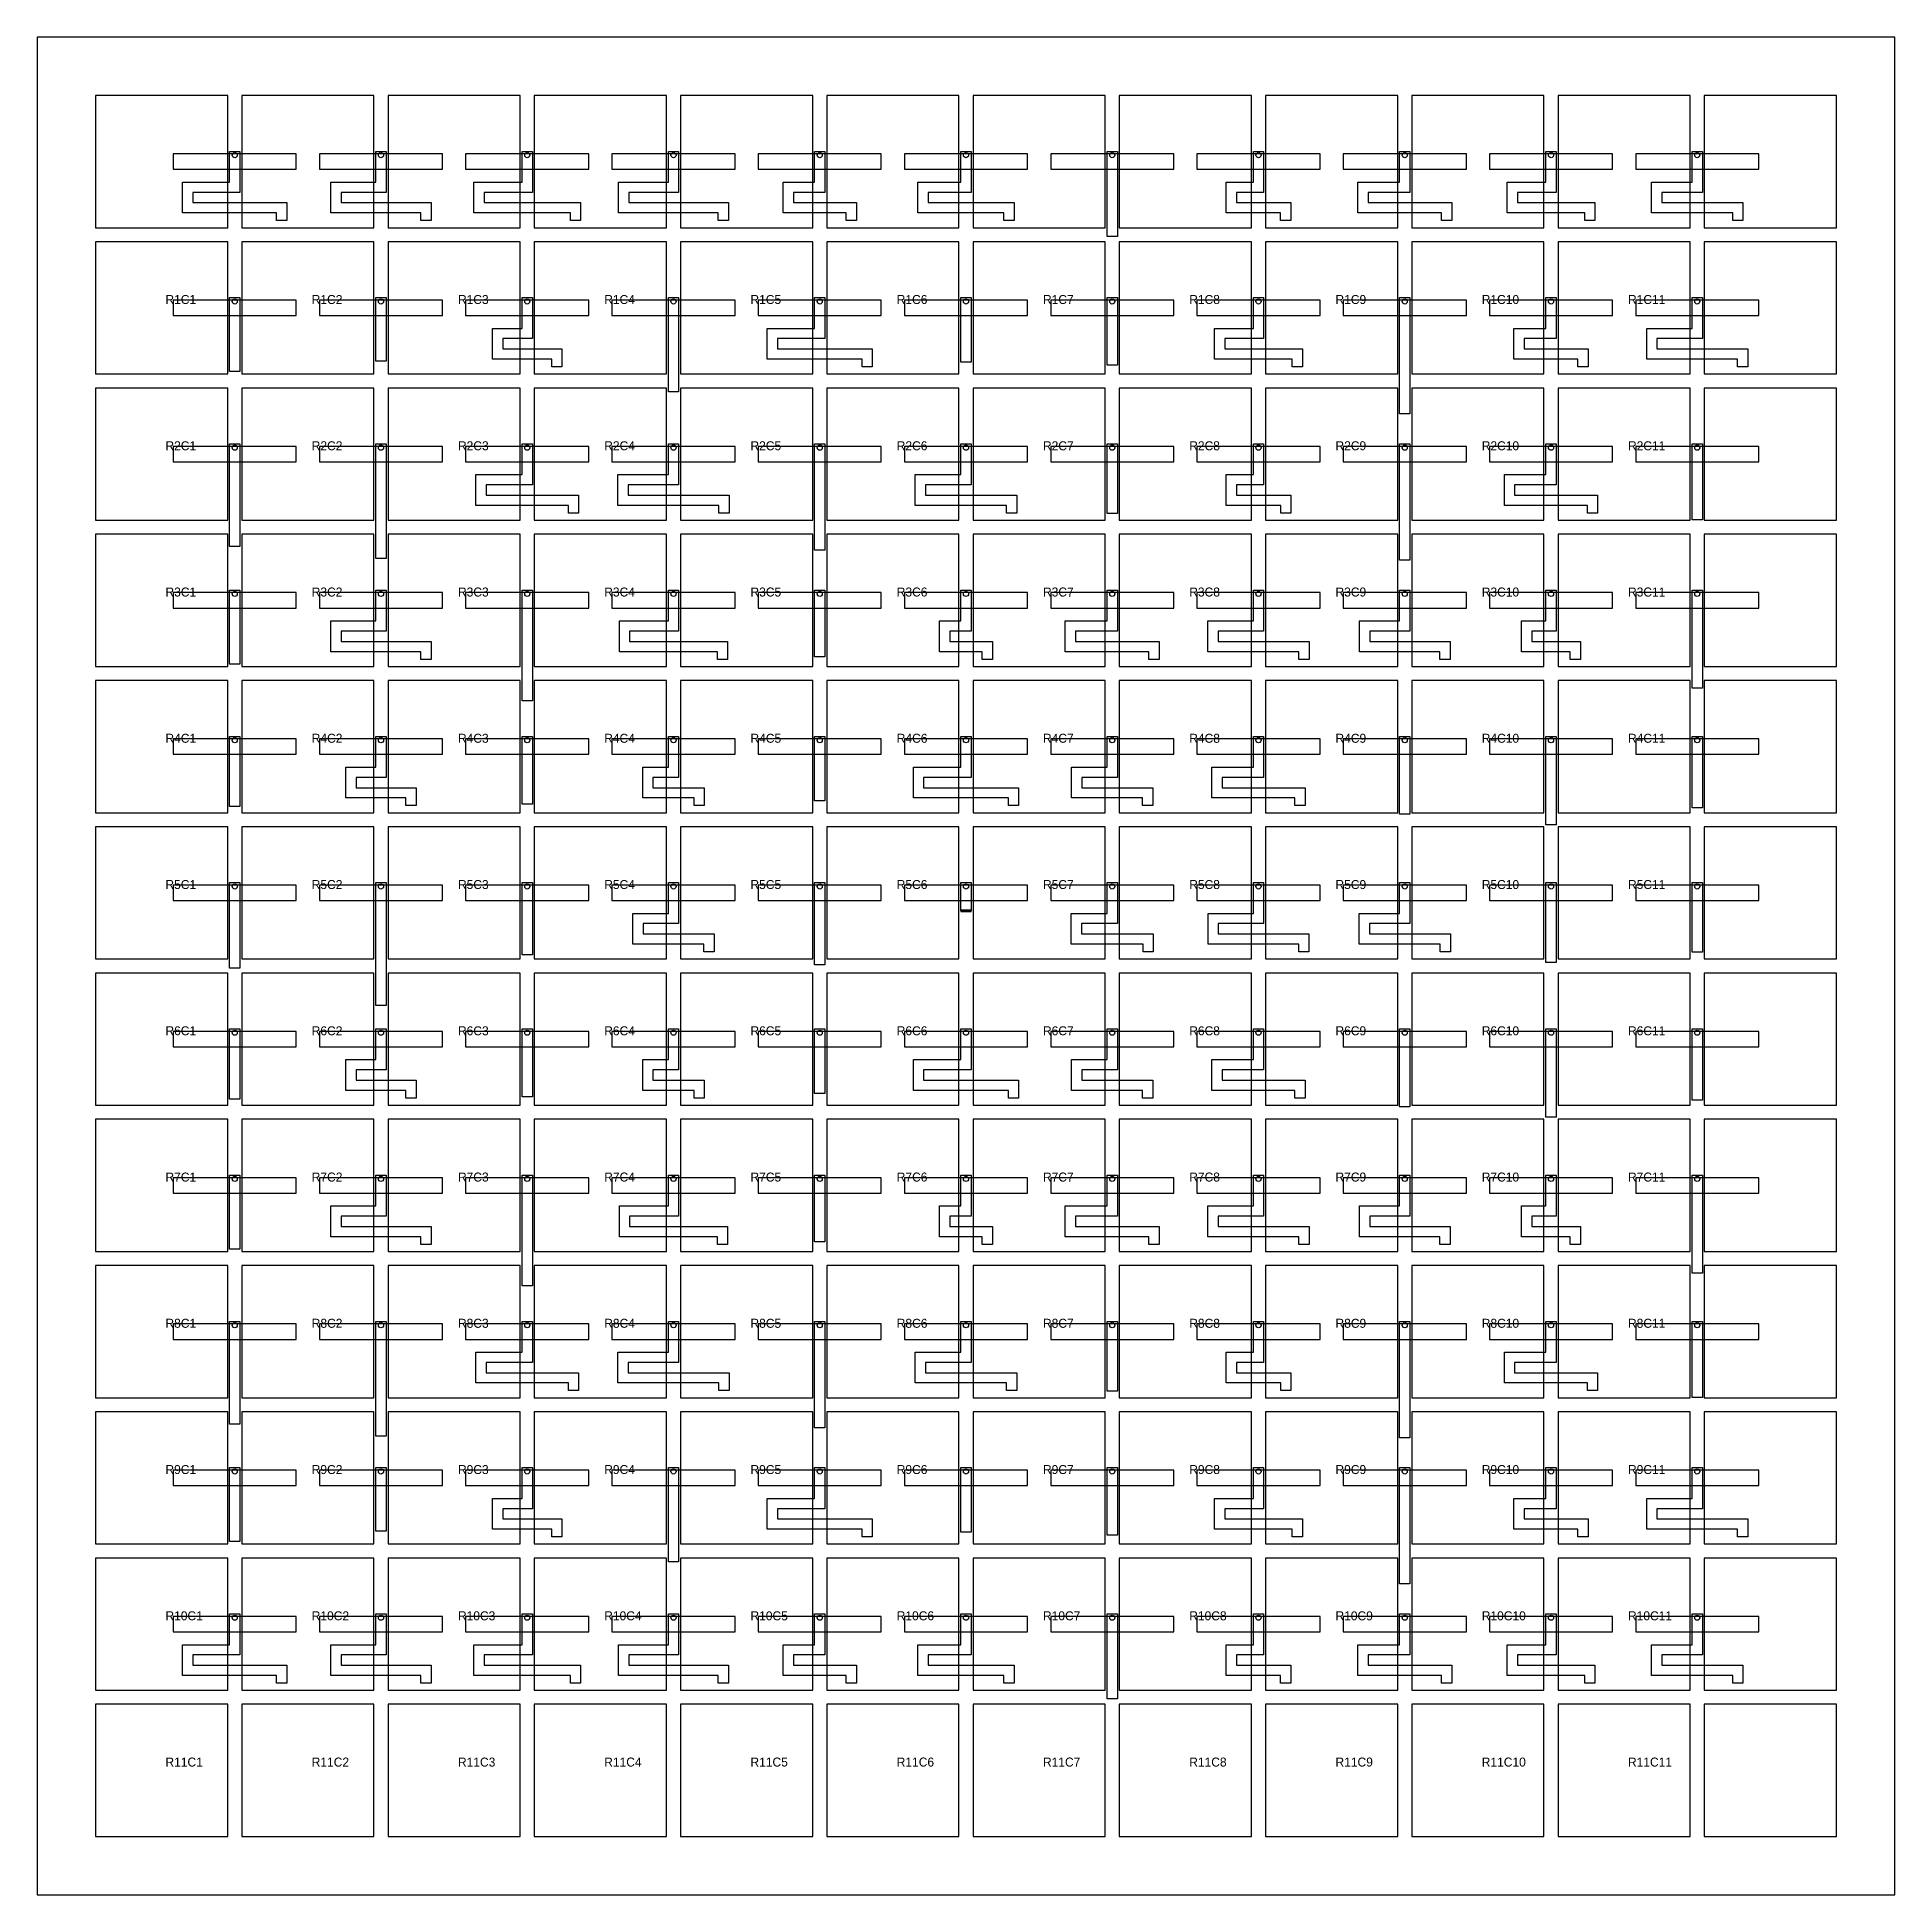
# Model space of a CAD drawing. Header units: millimetres. Extents: x -36.2 to 36.2, y -36.2 to 36.2.
import ezdxf

# ---------------------------------------------------------------- set-up
doc = ezdxf.new("R2010")
doc.units = ezdxf.units.MM
for name, color, linetype in [('BOARD_OUTLINE', 7, 'Continuous'), ('L1_PATCH', 1, 'Continuous'), ('L2_GND_BOARD', 3, 'Continuous'), ('L2_GND_SLOT', 3, 'Continuous'), ('L3_STRIP', 5, 'Continuous'), ('PORT_FEED_50ohm', 2, 'Continuous'), ('TEXT', 8, 'Continuous'), ('VIA', 6, 'Continuous')]:
    doc.layers.add(name, color=color, linetype=linetype)

msp = doc.modelspace()

# ---------------------------------------------------------------- texts
at = {"layer": 'TEXT'}
for s, p in [('R1C1', (-31.2, 25.8)), ('R1C2', (-25.5, 25.8)), ('R1C3', (-19.8, 25.8)), ('R1C4', (-14.1, 25.8)), ('R1C5', (-8.4, 25.8)), ('R1C6', (-2.7, 25.8)), ('R1C7', (3, 25.8)), ('R1C8', (8.7, 25.8)), ('R1C9', (14.4, 25.8)), ('R1C10', (20.1, 25.8)), ('R1C11', (25.8, 25.8)), ('R2C1', (-31.2, 20.1)), ('R2C2', (-25.5, 20.1)), ('R2C3', (-19.8, 20.1)), ('R2C4', (-14.1, 20.1)), ('R2C5', (-8.4, 20.1)), ('R2C6', (-2.7, 20.1)), ('R2C7', (3, 20.1)), ('R2C8', (8.7, 20.1)), ('R2C9', (14.4, 20.1)), ('R2C10', (20.1, 20.1)), ('R2C11', (25.8, 20.1)), ('R3C1', (-31.2, 14.4)), ('R3C2', (-25.5, 14.4)), ('R3C3', (-19.8, 14.4)), ('R3C4', (-14.1, 14.4)), ('R3C5', (-8.4, 14.4)), ('R3C6', (-2.7, 14.4)), ('R3C7', (3, 14.4)), ('R3C8', (8.7, 14.4)), ('R3C9', (14.4, 14.4)), ('R3C10', (20.1, 14.4)), ('R3C11', (25.8, 14.4)), ('R4C1', (-31.2, 8.7)), ('R4C2', (-25.5, 8.7)), ('R4C3', (-19.8, 8.7)), ('R4C4', (-14.1, 8.7)), ('R4C5', (-8.4, 8.7)), ('R4C6', (-2.7, 8.7)), ('R4C7', (3, 8.7)), ('R4C8', (8.7, 8.7)), ('R4C9', (14.4, 8.7)), ('R4C10', (20.1, 8.7)), ('R4C11', (25.8, 8.7)), ('R5C1', (-31.2, 3)), ('R5C2', (-25.5, 3)), ('R5C3', (-19.8, 3)), ('R5C4', (-14.1, 3)), ('R5C5', (-8.4, 3)), ('R5C6', (-2.7, 3)), ('R5C7', (3, 3)), ('R5C8', (8.7, 3)), ('R5C9', (14.4, 3)), ('R5C10', (20.1, 3)), ('R5C11', (25.8, 3)), ('R6C1', (-31.2, -2.7)), ('R6C2', (-25.5, -2.7)), ('R6C3', (-19.8, -2.7)), ('R6C4', (-14.1, -2.7)), ('R6C5', (-8.4, -2.7)), ('R6C6', (-2.7, -2.7)), ('R6C7', (3, -2.7)), ('R6C8', (8.7, -2.7)), ('R6C9', (14.4, -2.7)), ('R6C10', (20.1, -2.7)), ('R6C11', (25.8, -2.7)), ('R7C1', (-31.2, -8.4)), ('R7C2', (-25.5, -8.4)), ('R7C3', (-19.8, -8.4)), ('R7C4', (-14.1, -8.4)), ('R7C5', (-8.4, -8.4)), ('R7C6', (-2.7, -8.4)), ('R7C7', (3, -8.4)), ('R7C8', (8.7, -8.4)), ('R7C9', (14.4, -8.4)), ('R7C10', (20.1, -8.4)), ('R7C11', (25.8, -8.4)), ('R8C1', (-31.2, -14.1)), ('R8C2', (-25.5, -14.1)), ('R8C3', (-19.8, -14.1)), ('R8C4', (-14.1, -14.1)), ('R8C5', (-8.4, -14.1)), ('R8C6', (-2.7, -14.1)), ('R8C7', (3, -14.1)), ('R8C8', (8.7, -14.1)), ('R8C9', (14.4, -14.1)), ('R8C10', (20.1, -14.1)), ('R8C11', (25.8, -14.1)), ('R9C1', (-31.2, -19.8)), ('R9C2', (-25.5, -19.8)), ('R9C3', (-19.8, -19.8)), ('R9C4', (-14.1, -19.8)), ('R9C5', (-8.4, -19.8)), ('R9C6', (-2.7, -19.8)), ('R9C7', (3, -19.8)), ('R9C8', (8.7, -19.8)), ('R9C9', (14.4, -19.8)), ('R9C10', (20.1, -19.8)), ('R9C11', (25.8, -19.8)), ('R10C1', (-31.2, -25.5)), ('R10C2', (-25.5, -25.5)), ('R10C3', (-19.8, -25.5)), ('R10C4', (-14.1, -25.5)), ('R10C5', (-8.4, -25.5)), ('R10C6', (-2.7, -25.5)), ('R10C7', (3, -25.5)), ('R10C8', (8.7, -25.5)), ('R10C9', (14.4, -25.5)), ('R10C10', (20.1, -25.5)), ('R10C11', (25.8, -25.5)), ('R11C1', (-31.2, -31.2)), ('R11C2', (-25.5, -31.2)), ('R11C3', (-19.8, -31.2)), ('R11C4', (-14.1, -31.2)), ('R11C5', (-8.4, -31.2)), ('R11C6', (-2.7, -31.2)), ('R11C7', (3, -31.2)), ('R11C8', (8.7, -31.2)), ('R11C9', (14.4, -31.2)), ('R11C10', (20.1, -31.2)), ('R11C11', (25.8, -31.2))]:
    msp.add_text(s, height=0.35, dxfattribs=at).set_placement(p)

# ---------------------------------------------------------------- linework, layer by layer
at = {"layer": 'BOARD_OUTLINE'}
msp.add_lwpolyline([(36.2, -36.2), (36.2, 36.2), (-36.2, 36.2), (-36.2, -36.2)], close=True, dxfattribs=at)
at = {"layer": 'L1_PATCH'}
for points in [[(-28.775, 28.775), (-28.775, 33.925), (-33.925, 33.925), (-33.925, 28.775)], [(-23.075, 28.775), (-23.075, 33.925), (-28.225, 33.925), (-28.225, 28.775)], [(-17.375, 28.775), (-17.375, 33.925), (-22.525, 33.925), (-22.525, 28.775)], [(-11.675, 28.775), (-11.675, 33.925), (-16.825, 33.925), (-16.825, 28.775)], [(-5.975, 28.775), (-5.975, 33.925), (-11.125, 33.925), (-11.125, 28.775)], [(-0.275, 28.775), (-0.275, 33.925), (-5.425, 33.925), (-5.425, 28.775)], [(5.425, 28.775), (5.425, 33.925), (0.275, 33.925), (0.275, 28.775)], [(11.125, 28.775), (11.125, 33.925), (5.975, 33.925), (5.975, 28.775)], [(16.825, 28.775), (16.825, 33.925), (11.675, 33.925), (11.675, 28.775)], [(22.525, 28.775), (22.525, 33.925), (17.375, 33.925), (17.375, 28.775)], [(28.225, 28.775), (28.225, 33.925), (23.075, 33.925), (23.075, 28.775)], [(33.925, 28.775), (33.925, 33.925), (28.775, 33.925), (28.775, 28.775)], [(-28.775, 23.075), (-28.775, 28.225), (-33.925, 28.225), (-33.925, 23.075)], [(-23.075, 23.075), (-23.075, 28.225), (-28.225, 28.225), (-28.225, 23.075)], [(-17.375, 23.075), (-17.375, 28.225), (-22.525, 28.225), (-22.525, 23.075)], [(-11.675, 23.075), (-11.675, 28.225), (-16.825, 28.225), (-16.825, 23.075)], [(-5.975, 23.075), (-5.975, 28.225), (-11.125, 28.225), (-11.125, 23.075)], [(-0.275, 23.075), (-0.275, 28.225), (-5.425, 28.225), (-5.425, 23.075)], [(5.425, 23.075), (5.425, 28.225), (0.275, 28.225), (0.275, 23.075)], [(11.125, 23.075), (11.125, 28.225), (5.975, 28.225), (5.975, 23.075)], [(16.825, 23.075), (16.825, 28.225), (11.675, 28.225), (11.675, 23.075)], [(22.525, 23.075), (22.525, 28.225), (17.375, 28.225), (17.375, 23.075)], [(28.225, 23.075), (28.225, 28.225), (23.075, 28.225), (23.075, 23.075)], [(33.925, 23.075), (33.925, 28.225), (28.775, 28.225), (28.775, 23.075)], [(-28.775, 17.375), (-28.775, 22.525), (-33.925, 22.525), (-33.925, 17.375)], [(-23.075, 17.375), (-23.075, 22.525), (-28.225, 22.525), (-28.225, 17.375)], [(-17.375, 17.375), (-17.375, 22.525), (-22.525, 22.525), (-22.525, 17.375)], [(-11.675, 17.375), (-11.675, 22.525), (-16.825, 22.525), (-16.825, 17.375)], [(-5.975, 17.375), (-5.975, 22.525), (-11.125, 22.525), (-11.125, 17.375)], [(-0.275, 17.375), (-0.275, 22.525), (-5.425, 22.525), (-5.425, 17.375)], [(5.425, 17.375), (5.425, 22.525), (0.275, 22.525), (0.275, 17.375)], [(11.125, 17.375), (11.125, 22.525), (5.975, 22.525), (5.975, 17.375)], [(16.825, 17.375), (16.825, 22.525), (11.675, 22.525), (11.675, 17.375)], [(22.525, 17.375), (22.525, 22.525), (17.375, 22.525), (17.375, 17.375)], [(28.225, 17.375), (28.225, 22.525), (23.075, 22.525), (23.075, 17.375)], [(33.925, 17.375), (33.925, 22.525), (28.775, 22.525), (28.775, 17.375)], [(-28.775, 11.675), (-28.775, 16.825), (-33.925, 16.825), (-33.925, 11.675)], [(-23.075, 11.675), (-23.075, 16.825), (-28.225, 16.825), (-28.225, 11.675)], [(-17.375, 11.675), (-17.375, 16.825), (-22.525, 16.825), (-22.525, 11.675)], [(-11.675, 11.675), (-11.675, 16.825), (-16.825, 16.825), (-16.825, 11.675)], [(-5.975, 11.675), (-5.975, 16.825), (-11.125, 16.825), (-11.125, 11.675)], [(-0.275, 11.675), (-0.275, 16.825), (-5.425, 16.825), (-5.425, 11.675)], [(5.425, 11.675), (5.425, 16.825), (0.275, 16.825), (0.275, 11.675)], [(11.125, 11.675), (11.125, 16.825), (5.975, 16.825), (5.975, 11.675)], [(16.825, 11.675), (16.825, 16.825), (11.675, 16.825), (11.675, 11.675)], [(22.525, 11.675), (22.525, 16.825), (17.375, 16.825), (17.375, 11.675)], [(28.225, 11.675), (28.225, 16.825), (23.075, 16.825), (23.075, 11.675)], [(33.925, 11.675), (33.925, 16.825), (28.775, 16.825), (28.775, 11.675)], [(-28.775, 5.975), (-28.775, 11.125), (-33.925, 11.125), (-33.925, 5.975)], [(-23.075, 5.975), (-23.075, 11.125), (-28.225, 11.125), (-28.225, 5.975)], [(-17.375, 5.975), (-17.375, 11.125), (-22.525, 11.125), (-22.525, 5.975)], [(-11.675, 5.975), (-11.675, 11.125), (-16.825, 11.125), (-16.825, 5.975)], [(-5.975, 5.975), (-5.975, 11.125), (-11.125, 11.125), (-11.125, 5.975)], [(-0.275, 5.975), (-0.275, 11.125), (-5.425, 11.125), (-5.425, 5.975)], [(5.425, 5.975), (5.425, 11.125), (0.275, 11.125), (0.275, 5.975)], [(11.125, 5.975), (11.125, 11.125), (5.975, 11.125), (5.975, 5.975)], [(16.825, 5.975), (16.825, 11.125), (11.675, 11.125), (11.675, 5.975)], [(22.525, 5.975), (22.525, 11.125), (17.375, 11.125), (17.375, 5.975)], [(28.225, 5.975), (28.225, 11.125), (23.075, 11.125), (23.075, 5.975)], [(33.925, 5.975), (33.925, 11.125), (28.775, 11.125), (28.775, 5.975)], [(-28.775, 0.275), (-28.775, 5.425), (-33.925, 5.425), (-33.925, 0.275)], [(-23.075, 0.275), (-23.075, 5.425), (-28.225, 5.425), (-28.225, 0.275)], [(-17.375, 0.275), (-17.375, 5.425), (-22.525, 5.425), (-22.525, 0.275)], [(-11.675, 0.275), (-11.675, 5.425), (-16.825, 5.425), (-16.825, 0.275)], [(-5.975, 0.275), (-5.975, 5.425), (-11.125, 5.425), (-11.125, 0.275)], [(-0.275, 0.275), (-0.275, 5.425), (-5.425, 5.425), (-5.425, 0.275)], [(5.425, 0.275), (5.425, 5.425), (0.275, 5.425), (0.275, 0.275)], [(11.125, 0.275), (11.125, 5.425), (5.975, 5.425), (5.975, 0.275)], [(16.825, 0.275), (16.825, 5.425), (11.675, 5.425), (11.675, 0.275)], [(22.525, 0.275), (22.525, 5.425), (17.375, 5.425), (17.375, 0.275)], [(28.225, 0.275), (28.225, 5.425), (23.075, 5.425), (23.075, 0.275)], [(33.925, 0.275), (33.925, 5.425), (28.775, 5.425), (28.775, 0.275)], [(-28.775, -5.425), (-28.775, -0.275), (-33.925, -0.275), (-33.925, -5.425)], [(-23.075, -5.425), (-23.075, -0.275), (-28.225, -0.275), (-28.225, -5.425)], [(-17.375, -5.425), (-17.375, -0.275), (-22.525, -0.275), (-22.525, -5.425)], [(-11.675, -5.425), (-11.675, -0.275), (-16.825, -0.275), (-16.825, -5.425)], [(-5.975, -5.425), (-5.975, -0.275), (-11.125, -0.275), (-11.125, -5.425)], [(-0.275, -5.425), (-0.275, -0.275), (-5.425, -0.275), (-5.425, -5.425)], [(5.425, -5.425), (5.425, -0.275), (0.275, -0.275), (0.275, -5.425)], [(11.125, -5.425), (11.125, -0.275), (5.975, -0.275), (5.975, -5.425)], [(16.825, -5.425), (16.825, -0.275), (11.675, -0.275), (11.675, -5.425)], [(22.525, -5.425), (22.525, -0.275), (17.375, -0.275), (17.375, -5.425)], [(28.225, -5.425), (28.225, -0.275), (23.075, -0.275), (23.075, -5.425)], [(33.925, -5.425), (33.925, -0.275), (28.775, -0.275), (28.775, -5.425)], [(-28.775, -11.125), (-28.775, -5.975), (-33.925, -5.975), (-33.925, -11.125)], [(-23.075, -11.125), (-23.075, -5.975), (-28.225, -5.975), (-28.225, -11.125)], [(-17.375, -11.125), (-17.375, -5.975), (-22.525, -5.975), (-22.525, -11.125)], [(-11.675, -11.125), (-11.675, -5.975), (-16.825, -5.975), (-16.825, -11.125)], [(-5.975, -11.125), (-5.975, -5.975), (-11.125, -5.975), (-11.125, -11.125)], [(-0.275, -11.125), (-0.275, -5.975), (-5.425, -5.975), (-5.425, -11.125)], [(5.425, -11.125), (5.425, -5.975), (0.275, -5.975), (0.275, -11.125)], [(11.125, -11.125), (11.125, -5.975), (5.975, -5.975), (5.975, -11.125)], [(16.825, -11.125), (16.825, -5.975), (11.675, -5.975), (11.675, -11.125)], [(22.525, -11.125), (22.525, -5.975), (17.375, -5.975), (17.375, -11.125)], [(28.225, -11.125), (28.225, -5.975), (23.075, -5.975), (23.075, -11.125)], [(33.925, -11.125), (33.925, -5.975), (28.775, -5.975), (28.775, -11.125)], [(-28.775, -16.825), (-28.775, -11.675), (-33.925, -11.675), (-33.925, -16.825)], [(-23.075, -16.825), (-23.075, -11.675), (-28.225, -11.675), (-28.225, -16.825)], [(-17.375, -16.825), (-17.375, -11.675), (-22.525, -11.675), (-22.525, -16.825)], [(-11.675, -16.825), (-11.675, -11.675), (-16.825, -11.675), (-16.825, -16.825)], [(-5.975, -16.825), (-5.975, -11.675), (-11.125, -11.675), (-11.125, -16.825)], [(-0.275, -16.825), (-0.275, -11.675), (-5.425, -11.675), (-5.425, -16.825)], [(5.425, -16.825), (5.425, -11.675), (0.275, -11.675), (0.275, -16.825)], [(11.125, -16.825), (11.125, -11.675), (5.975, -11.675), (5.975, -16.825)], [(16.825, -16.825), (16.825, -11.675), (11.675, -11.675), (11.675, -16.825)], [(22.525, -16.825), (22.525, -11.675), (17.375, -11.675), (17.375, -16.825)], [(28.225, -16.825), (28.225, -11.675), (23.075, -11.675), (23.075, -16.825)], [(33.925, -16.825), (33.925, -11.675), (28.775, -11.675), (28.775, -16.825)], [(-28.775, -22.525), (-28.775, -17.375), (-33.925, -17.375), (-33.925, -22.525)], [(-23.075, -22.525), (-23.075, -17.375), (-28.225, -17.375), (-28.225, -22.525)], [(-17.375, -22.525), (-17.375, -17.375), (-22.525, -17.375), (-22.525, -22.525)], [(-11.675, -22.525), (-11.675, -17.375), (-16.825, -17.375), (-16.825, -22.525)], [(-5.975, -22.525), (-5.975, -17.375), (-11.125, -17.375), (-11.125, -22.525)], [(-0.275, -22.525), (-0.275, -17.375), (-5.425, -17.375), (-5.425, -22.525)], [(5.425, -22.525), (5.425, -17.375), (0.275, -17.375), (0.275, -22.525)], [(11.125, -22.525), (11.125, -17.375), (5.975, -17.375), (5.975, -22.525)], [(16.825, -22.525), (16.825, -17.375), (11.675, -17.375), (11.675, -22.525)], [(22.525, -22.525), (22.525, -17.375), (17.375, -17.375), (17.375, -22.525)], [(28.225, -22.525), (28.225, -17.375), (23.075, -17.375), (23.075, -22.525)], [(33.925, -22.525), (33.925, -17.375), (28.775, -17.375), (28.775, -22.525)], [(-28.775, -28.225), (-28.775, -23.075), (-33.925, -23.075), (-33.925, -28.225)], [(-23.075, -28.225), (-23.075, -23.075), (-28.225, -23.075), (-28.225, -28.225)], [(-17.375, -28.225), (-17.375, -23.075), (-22.525, -23.075), (-22.525, -28.225)], [(-11.675, -28.225), (-11.675, -23.075), (-16.825, -23.075), (-16.825, -28.225)], [(-5.975, -28.225), (-5.975, -23.075), (-11.125, -23.075), (-11.125, -28.225)], [(-0.275, -28.225), (-0.275, -23.075), (-5.425, -23.075), (-5.425, -28.225)], [(5.425, -28.225), (5.425, -23.075), (0.275, -23.075), (0.275, -28.225)], [(11.125, -28.225), (11.125, -23.075), (5.975, -23.075), (5.975, -28.225)], [(16.825, -28.225), (16.825, -23.075), (11.675, -23.075), (11.675, -28.225)], [(22.525, -28.225), (22.525, -23.075), (17.375, -23.075), (17.375, -28.225)], [(28.225, -28.225), (28.225, -23.075), (23.075, -23.075), (23.075, -28.225)], [(33.925, -28.225), (33.925, -23.075), (28.775, -23.075), (28.775, -28.225)], [(-28.775, -33.925), (-28.775, -28.775), (-33.925, -28.775), (-33.925, -33.925)], [(-23.075, -33.925), (-23.075, -28.775), (-28.225, -28.775), (-28.225, -33.925)], [(-17.375, -33.925), (-17.375, -28.775), (-22.525, -28.775), (-22.525, -33.925)], [(-11.675, -33.925), (-11.675, -28.775), (-16.825, -28.775), (-16.825, -33.925)], [(-5.975, -33.925), (-5.975, -28.775), (-11.125, -28.775), (-11.125, -33.925)], [(-0.275, -33.925), (-0.275, -28.775), (-5.425, -28.775), (-5.425, -33.925)], [(5.425, -33.925), (5.425, -28.775), (0.275, -28.775), (0.275, -33.925)], [(11.125, -33.925), (11.125, -28.775), (5.975, -28.775), (5.975, -33.925)], [(16.825, -33.925), (16.825, -28.775), (11.675, -28.775), (11.675, -33.925)], [(22.525, -33.925), (22.525, -28.775), (17.375, -28.775), (17.375, -33.925)], [(28.225, -33.925), (28.225, -28.775), (23.075, -28.775), (23.075, -33.925)], [(33.925, -33.925), (33.925, -28.775), (28.775, -28.775), (28.775, -33.925)]]:
    msp.add_lwpolyline(points, close=True, dxfattribs=at)
at = {"layer": 'L2_GND_BOARD'}
msp.add_lwpolyline([(36.2, -36.2), (36.2, 36.2), (-36.2, 36.2), (-36.2, -36.2)], close=True, dxfattribs=at)
at = {"layer": 'L2_GND_SLOT'}
for points in [[(-26.1, 31.05), (-26.1, 31.65), (-30.9, 31.65), (-30.9, 31.05)], [(-20.4, 31.05), (-20.4, 31.65), (-25.2, 31.65), (-25.2, 31.05)], [(-14.7, 31.05), (-14.7, 31.65), (-19.5, 31.65), (-19.5, 31.05)], [(-9, 31.05), (-9, 31.65), (-13.8, 31.65), (-13.8, 31.05)], [(-3.3, 31.05), (-3.3, 31.65), (-8.1, 31.65), (-8.1, 31.05)], [(2.4, 31.05), (2.4, 31.65), (-2.4, 31.65), (-2.4, 31.05)], [(8.1, 31.05), (8.1, 31.65), (3.3, 31.65), (3.3, 31.05)], [(13.8, 31.05), (13.8, 31.65), (9, 31.65), (9, 31.05)], [(19.5, 31.05), (19.5, 31.65), (14.7, 31.65), (14.7, 31.05)], [(25.2, 31.05), (25.2, 31.65), (20.4, 31.65), (20.4, 31.05)], [(30.9, 31.05), (30.9, 31.65), (26.1, 31.65), (26.1, 31.05)], [(-26.1, 25.35), (-26.1, 25.95), (-30.9, 25.95), (-30.9, 25.35)], [(-20.4, 25.35), (-20.4, 25.95), (-25.2, 25.95), (-25.2, 25.35)], [(-14.7, 25.35), (-14.7, 25.95), (-19.5, 25.95), (-19.5, 25.35)], [(-9, 25.35), (-9, 25.95), (-13.8, 25.95), (-13.8, 25.35)], [(-3.3, 25.35), (-3.3, 25.95), (-8.1, 25.95), (-8.1, 25.35)], [(2.4, 25.35), (2.4, 25.95), (-2.4, 25.95), (-2.4, 25.35)], [(8.1, 25.35), (8.1, 25.95), (3.3, 25.95), (3.3, 25.35)], [(13.8, 25.35), (13.8, 25.95), (9, 25.95), (9, 25.35)], [(19.5, 25.35), (19.5, 25.95), (14.7, 25.95), (14.7, 25.35)], [(25.2, 25.35), (25.2, 25.95), (20.4, 25.95), (20.4, 25.35)], [(30.9, 25.35), (30.9, 25.95), (26.1, 25.95), (26.1, 25.35)], [(-26.1, 19.65), (-26.1, 20.25), (-30.9, 20.25), (-30.9, 19.65)], [(-20.4, 19.65), (-20.4, 20.25), (-25.2, 20.25), (-25.2, 19.65)], [(-14.7, 19.65), (-14.7, 20.25), (-19.5, 20.25), (-19.5, 19.65)], [(-9, 19.65), (-9, 20.25), (-13.8, 20.25), (-13.8, 19.65)], [(-3.3, 19.65), (-3.3, 20.25), (-8.1, 20.25), (-8.1, 19.65)], [(2.4, 19.65), (2.4, 20.25), (-2.4, 20.25), (-2.4, 19.65)], [(8.1, 19.65), (8.1, 20.25), (3.3, 20.25), (3.3, 19.65)], [(13.8, 19.65), (13.8, 20.25), (9, 20.25), (9, 19.65)], [(19.5, 19.65), (19.5, 20.25), (14.7, 20.25), (14.7, 19.65)], [(25.2, 19.65), (25.2, 20.25), (20.4, 20.25), (20.4, 19.65)], [(30.9, 19.65), (30.9, 20.25), (26.1, 20.25), (26.1, 19.65)], [(-26.1, 13.95), (-26.1, 14.55), (-30.9, 14.55), (-30.9, 13.95)], [(-20.4, 13.95), (-20.4, 14.55), (-25.2, 14.55), (-25.2, 13.95)], [(-14.7, 13.95), (-14.7, 14.55), (-19.5, 14.55), (-19.5, 13.95)], [(-9, 13.95), (-9, 14.55), (-13.8, 14.55), (-13.8, 13.95)], [(-3.3, 13.95), (-3.3, 14.55), (-8.1, 14.55), (-8.1, 13.95)], [(2.4, 13.95), (2.4, 14.55), (-2.4, 14.55), (-2.4, 13.95)], [(8.1, 13.95), (8.1, 14.55), (3.3, 14.55), (3.3, 13.95)], [(13.8, 13.95), (13.8, 14.55), (9, 14.55), (9, 13.95)], [(19.5, 13.95), (19.5, 14.55), (14.7, 14.55), (14.7, 13.95)], [(25.2, 13.95), (25.2, 14.55), (20.4, 14.55), (20.4, 13.95)], [(30.9, 13.95), (30.9, 14.55), (26.1, 14.55), (26.1, 13.95)], [(-26.1, 8.25), (-26.1, 8.85), (-30.9, 8.85), (-30.9, 8.25)], [(-20.4, 8.25), (-20.4, 8.85), (-25.2, 8.85), (-25.2, 8.25)], [(-14.7, 8.25), (-14.7, 8.85), (-19.5, 8.85), (-19.5, 8.25)], [(-9, 8.25), (-9, 8.85), (-13.8, 8.85), (-13.8, 8.25)], [(-3.3, 8.25), (-3.3, 8.85), (-8.1, 8.85), (-8.1, 8.25)], [(2.4, 8.25), (2.4, 8.85), (-2.4, 8.85), (-2.4, 8.25)], [(8.1, 8.25), (8.1, 8.85), (3.3, 8.85), (3.3, 8.25)], [(13.8, 8.25), (13.8, 8.85), (9, 8.85), (9, 8.25)], [(19.5, 8.25), (19.5, 8.85), (14.7, 8.85), (14.7, 8.25)], [(25.2, 8.25), (25.2, 8.85), (20.4, 8.85), (20.4, 8.25)], [(30.9, 8.25), (30.9, 8.85), (26.1, 8.85), (26.1, 8.25)], [(-26.1, 2.55), (-26.1, 3.15), (-30.9, 3.15), (-30.9, 2.55)], [(-20.4, 2.55), (-20.4, 3.15), (-25.2, 3.15), (-25.2, 2.55)], [(-14.7, 2.55), (-14.7, 3.15), (-19.5, 3.15), (-19.5, 2.55)], [(-9, 2.55), (-9, 3.15), (-13.8, 3.15), (-13.8, 2.55)], [(-3.3, 2.55), (-3.3, 3.15), (-8.1, 3.15), (-8.1, 2.55)], [(2.4, 2.55), (2.4, 3.15), (-2.4, 3.15), (-2.4, 2.55)], [(8.1, 2.55), (8.1, 3.15), (3.3, 3.15), (3.3, 2.55)], [(13.8, 2.55), (13.8, 3.15), (9, 3.15), (9, 2.55)], [(19.5, 2.55), (19.5, 3.15), (14.7, 3.15), (14.7, 2.55)], [(25.2, 2.55), (25.2, 3.15), (20.4, 3.15), (20.4, 2.55)], [(30.9, 2.55), (30.9, 3.15), (26.1, 3.15), (26.1, 2.55)], [(-26.1, -3.15), (-26.1, -2.55), (-30.9, -2.55), (-30.9, -3.15)], [(-20.4, -3.15), (-20.4, -2.55), (-25.2, -2.55), (-25.2, -3.15)], [(-14.7, -3.15), (-14.7, -2.55), (-19.5, -2.55), (-19.5, -3.15)], [(-9, -3.15), (-9, -2.55), (-13.8, -2.55), (-13.8, -3.15)], [(-3.3, -3.15), (-3.3, -2.55), (-8.1, -2.55), (-8.1, -3.15)], [(2.4, -3.15), (2.4, -2.55), (-2.4, -2.55), (-2.4, -3.15)], [(8.1, -3.15), (8.1, -2.55), (3.3, -2.55), (3.3, -3.15)], [(13.8, -3.15), (13.8, -2.55), (9, -2.55), (9, -3.15)], [(19.5, -3.15), (19.5, -2.55), (14.7, -2.55), (14.7, -3.15)], [(25.2, -3.15), (25.2, -2.55), (20.4, -2.55), (20.4, -3.15)], [(30.9, -3.15), (30.9, -2.55), (26.1, -2.55), (26.1, -3.15)], [(-26.1, -8.85), (-26.1, -8.25), (-30.9, -8.25), (-30.9, -8.85)], [(-20.4, -8.85), (-20.4, -8.25), (-25.2, -8.25), (-25.2, -8.85)], [(-14.7, -8.85), (-14.7, -8.25), (-19.5, -8.25), (-19.5, -8.85)], [(-9, -8.85), (-9, -8.25), (-13.8, -8.25), (-13.8, -8.85)], [(-3.3, -8.85), (-3.3, -8.25), (-8.1, -8.25), (-8.1, -8.85)], [(2.4, -8.85), (2.4, -8.25), (-2.4, -8.25), (-2.4, -8.85)], [(8.1, -8.85), (8.1, -8.25), (3.3, -8.25), (3.3, -8.85)], [(13.8, -8.85), (13.8, -8.25), (9, -8.25), (9, -8.85)], [(19.5, -8.85), (19.5, -8.25), (14.7, -8.25), (14.7, -8.85)], [(25.2, -8.85), (25.2, -8.25), (20.4, -8.25), (20.4, -8.85)], [(30.9, -8.85), (30.9, -8.25), (26.1, -8.25), (26.1, -8.85)], [(-26.1, -14.55), (-26.1, -13.95), (-30.9, -13.95), (-30.9, -14.55)], [(-20.4, -14.55), (-20.4, -13.95), (-25.2, -13.95), (-25.2, -14.55)], [(-14.7, -14.55), (-14.7, -13.95), (-19.5, -13.95), (-19.5, -14.55)], [(-9, -14.55), (-9, -13.95), (-13.8, -13.95), (-13.8, -14.55)], [(-3.3, -14.55), (-3.3, -13.95), (-8.1, -13.95), (-8.1, -14.55)], [(2.4, -14.55), (2.4, -13.95), (-2.4, -13.95), (-2.4, -14.55)], [(8.1, -14.55), (8.1, -13.95), (3.3, -13.95), (3.3, -14.55)], [(13.8, -14.55), (13.8, -13.95), (9, -13.95), (9, -14.55)], [(19.5, -14.55), (19.5, -13.95), (14.7, -13.95), (14.7, -14.55)], [(25.2, -14.55), (25.2, -13.95), (20.4, -13.95), (20.4, -14.55)], [(30.9, -14.55), (30.9, -13.95), (26.1, -13.95), (26.1, -14.55)], [(-26.1, -20.25), (-26.1, -19.65), (-30.9, -19.65), (-30.9, -20.25)], [(-20.4, -20.25), (-20.4, -19.65), (-25.2, -19.65), (-25.2, -20.25)], [(-14.7, -20.25), (-14.7, -19.65), (-19.5, -19.65), (-19.5, -20.25)], [(-9, -20.25), (-9, -19.65), (-13.8, -19.65), (-13.8, -20.25)], [(-3.3, -20.25), (-3.3, -19.65), (-8.1, -19.65), (-8.1, -20.25)], [(2.4, -20.25), (2.4, -19.65), (-2.4, -19.65), (-2.4, -20.25)], [(8.1, -20.25), (8.1, -19.65), (3.3, -19.65), (3.3, -20.25)], [(13.8, -20.25), (13.8, -19.65), (9, -19.65), (9, -20.25)], [(19.5, -20.25), (19.5, -19.65), (14.7, -19.65), (14.7, -20.25)], [(25.2, -20.25), (25.2, -19.65), (20.4, -19.65), (20.4, -20.25)], [(30.9, -20.25), (30.9, -19.65), (26.1, -19.65), (26.1, -20.25)], [(-26.1, -25.95), (-26.1, -25.35), (-30.9, -25.35), (-30.9, -25.95)], [(-20.4, -25.95), (-20.4, -25.35), (-25.2, -25.35), (-25.2, -25.95)], [(-14.7, -25.95), (-14.7, -25.35), (-19.5, -25.35), (-19.5, -25.95)], [(-9, -25.95), (-9, -25.35), (-13.8, -25.35), (-13.8, -25.95)], [(-3.3, -25.95), (-3.3, -25.35), (-8.1, -25.35), (-8.1, -25.95)], [(2.4, -25.95), (2.4, -25.35), (-2.4, -25.35), (-2.4, -25.95)], [(8.1, -25.95), (8.1, -25.35), (3.3, -25.35), (3.3, -25.95)], [(13.8, -25.95), (13.8, -25.35), (9, -25.35), (9, -25.95)], [(19.5, -25.95), (19.5, -25.35), (14.7, -25.35), (14.7, -25.95)], [(25.2, -25.95), (25.2, -25.35), (20.4, -25.35), (20.4, -25.95)], [(30.9, -25.95), (30.9, -25.35), (26.1, -25.35), (26.1, -25.95)]]:
    msp.add_lwpolyline(points, close=True, dxfattribs=at)
at = {"layer": 'L3_STRIP'}
for points in [[(-30.133, 30.15), (-30.133, 29.75), (-26.467, 29.75), (-26.467, 29.05), (-26.867, 29.05), (-26.867, 29.35), (-30.533, 29.35), (-30.533, 30.55), (-28.7, 30.55), (-28.7, 30.65), (-28.7, 31.75), (-28.3, 31.75), (-28.3, 30.65), (-28.3, 30.15)], [(-24.353, 30.15), (-24.353, 29.75), (-20.847, 29.75), (-20.847, 29.05), (-21.247, 29.05), (-21.247, 29.35), (-24.753, 29.35), (-24.753, 30.55), (-23, 30.55), (-23, 30.65), (-23, 31.75), (-22.6, 31.75), (-22.6, 30.65), (-22.6, 30.15)], [(-18.782, 30.15), (-18.782, 29.75), (-15.018, 29.75), (-15.018, 29.05), (-15.418, 29.05), (-15.418, 29.35), (-19.182, 29.35), (-19.182, 30.55), (-17.3, 30.55), (-17.3, 30.65), (-17.3, 31.75), (-16.9, 31.75), (-16.9, 30.65), (-16.9, 30.15)], [(-13.14, 30.15), (-13.14, 29.75), (-9.26, 29.75), (-9.26, 29.05), (-9.66, 29.05), (-9.66, 29.35), (-13.54, 29.35), (-13.54, 30.55), (-11.6, 30.55), (-11.6, 30.65), (-11.6, 31.75), (-11.2, 31.75), (-11.2, 30.65), (-11.2, 30.15)], [(-6.726, 30.15), (-6.726, 29.75), (-4.274, 29.75), (-4.274, 29.05), (-4.674, 29.05), (-4.674, 29.35), (-7.126, 29.35), (-7.126, 30.55), (-5.9, 30.55), (-5.9, 30.65), (-5.9, 31.75), (-5.5, 31.75), (-5.5, 30.65), (-5.5, 30.15)], [(-1.471, 30.15), (-1.471, 29.75), (1.871, 29.75), (1.871, 29.05), (1.471, 29.05), (1.471, 29.35), (-1.871, 29.35), (-1.871, 30.55), (-0.2, 30.55), (-0.2, 30.65), (-0.2, 31.75), (0.2, 31.75), (0.2, 30.65), (0.2, 30.15)], [(5.5, 28.434), (5.5, 30.65), (5.5, 31.75), (5.9, 31.75), (5.9, 30.65), (5.9, 28.434)], [(10.543, 30.15), (10.543, 29.75), (12.657, 29.75), (12.657, 29.05), (12.257, 29.05), (12.257, 29.35), (10.143, 29.35), (10.143, 30.55), (11.2, 30.55), (11.2, 30.65), (11.2, 31.75), (11.6, 31.75), (11.6, 30.65), (11.6, 30.15)], [(15.669, 30.15), (15.669, 29.75), (18.931, 29.75), (18.931, 29.05), (18.531, 29.05), (18.531, 29.35), (15.269, 29.35), (15.269, 30.55), (16.9, 30.55), (16.9, 30.65), (16.9, 31.75), (17.3, 31.75), (17.3, 30.65), (17.3, 30.15)], [(21.488, 30.15), (21.488, 29.75), (24.512, 29.75), (24.512, 29.05), (24.112, 29.05), (24.112, 29.35), (21.088, 29.35), (21.088, 30.55), (22.6, 30.55), (22.6, 30.65), (22.6, 31.75), (23, 31.75), (23, 30.65), (23, 30.15)], [(27.12, 30.15), (27.12, 29.75), (30.28, 29.75), (30.28, 29.05), (29.88, 29.05), (29.88, 29.35), (26.72, 29.35), (26.72, 30.55), (28.3, 30.55), (28.3, 30.65), (28.3, 31.75), (28.7, 31.75), (28.7, 30.65), (28.7, 30.15)], [(-28.7, 23.167), (-28.7, 24.95), (-28.7, 26.05), (-28.3, 26.05), (-28.3, 24.95), (-28.3, 23.167)], [(-23, 23.577), (-23, 24.95), (-23, 26.05), (-22.6, 26.05), (-22.6, 24.95), (-22.6, 23.577)], [(-18.053, 24.45), (-18.053, 24.05), (-15.747, 24.05), (-15.747, 23.35), (-16.147, 23.35), (-16.147, 23.65), (-18.453, 23.65), (-18.453, 24.85), (-17.3, 24.85), (-17.3, 24.95), (-17.3, 26.05), (-16.9, 26.05), (-16.9, 24.95), (-16.9, 24.45)], [(-11.6, 22.382), (-11.6, 24.95), (-11.6, 26.05), (-11.2, 26.05), (-11.2, 24.95), (-11.2, 22.382)], [(-7.349, 24.45), (-7.349, 24.05), (-3.651, 24.05), (-3.651, 23.35), (-4.051, 23.35), (-4.051, 23.65), (-7.749, 23.65), (-7.749, 24.85), (-5.9, 24.85), (-5.9, 24.95), (-5.9, 26.05), (-5.5, 26.05), (-5.5, 24.95), (-5.5, 24.45)], [(-0.2, 23.535), (-0.2, 24.95), (-0.2, 26.05), (0.2, 26.05), (0.2, 24.95), (0.2, 23.535)], [(5.5, 23.42), (5.5, 24.95), (5.5, 26.05), (5.9, 26.05), (5.9, 24.95), (5.9, 23.42)], [(10.083, 24.45), (10.083, 24.05), (13.117, 24.05), (13.117, 23.35), (12.717, 23.35), (12.717, 23.65), (9.683, 23.65), (9.683, 24.85), (11.2, 24.85), (11.2, 24.95), (11.2, 26.05), (11.6, 26.05), (11.6, 24.95), (11.6, 24.45)], [(16.9, 21.517), (16.9, 24.95), (16.9, 26.05), (17.3, 26.05), (17.3, 24.95), (17.3, 21.517)], [(21.753, 24.45), (21.753, 24.05), (24.247, 24.05), (24.247, 23.35), (23.847, 23.35), (23.847, 23.65), (21.353, 23.65), (21.353, 24.85), (22.6, 24.85), (22.6, 24.95), (22.6, 26.05), (23, 26.05), (23, 24.95), (23, 24.45)], [(26.93, 24.45), (26.93, 24.05), (30.47, 24.05), (30.47, 23.35), (30.07, 23.35), (30.07, 23.65), (26.53, 23.65), (26.53, 24.85), (28.3, 24.85), (28.3, 24.95), (28.3, 26.05), (28.7, 26.05), (28.7, 24.95), (28.7, 24.45)], [(-28.7, 16.347), (-28.7, 19.25), (-28.7, 20.35), (-28.3, 20.35), (-28.3, 19.25), (-28.3, 16.347)], [(-23, 15.881), (-23, 19.25), (-23, 20.35), (-22.6, 20.35), (-22.6, 19.25), (-22.6, 15.881)], [(-18.703, 18.75), (-18.703, 18.35), (-15.097, 18.35), (-15.097, 17.65), (-15.497, 17.65), (-15.497, 17.95), (-19.103, 17.95), (-19.103, 19.15), (-17.3, 19.15), (-17.3, 19.25), (-17.3, 20.35), (-16.9, 20.35), (-16.9, 19.25), (-16.9, 18.75)], [(-13.168, 18.75), (-13.168, 18.35), (-9.232, 18.35), (-9.232, 17.65), (-9.632, 17.65), (-9.632, 17.95), (-13.568, 17.95), (-13.568, 19.15), (-11.6, 19.15), (-11.6, 19.25), (-11.6, 20.35), (-11.2, 20.35), (-11.2, 19.25), (-11.2, 18.75)], [(-5.9, 16.206), (-5.9, 19.25), (-5.9, 20.35), (-5.5, 20.35), (-5.5, 19.25), (-5.5, 16.206)], [(-1.582, 18.75), (-1.582, 18.35), (1.982, 18.35), (1.982, 17.65), (1.582, 17.65), (1.582, 17.95), (-1.982, 17.95), (-1.982, 19.15), (-0.2, 19.15), (-0.2, 19.25), (-0.2, 20.35), (0.2, 20.35), (0.2, 19.25), (0.2, 18.75)], [(5.5, 17.631), (5.5, 19.25), (5.5, 20.35), (5.9, 20.35), (5.9, 19.25), (5.9, 17.631)], [(10.536, 18.75), (10.536, 18.35), (12.664, 18.35), (12.664, 17.65), (12.264, 17.65), (12.264, 17.95), (10.136, 17.95), (10.136, 19.15), (11.2, 19.15), (11.2, 19.25), (11.2, 20.35), (11.6, 20.35), (11.6, 19.25), (11.6, 18.75)], [(16.9, 15.817), (16.9, 19.25), (16.9, 20.35), (17.3, 20.35), (17.3, 19.25), (17.3, 15.817)], [(21.383, 18.75), (21.383, 18.35), (24.617, 18.35), (24.617, 17.65), (24.217, 17.65), (24.217, 17.95), (20.983, 17.95), (20.983, 19.15), (22.6, 19.15), (22.6, 19.25), (22.6, 20.35), (23, 20.35), (23, 19.25), (23, 18.75)], [(28.3, 17.388), (28.3, 19.25), (28.3, 20.35), (28.7, 20.35), (28.7, 19.25), (28.7, 17.388)], [(-28.7, 11.767), (-28.7, 13.55), (-28.7, 14.65), (-28.3, 14.65), (-28.3, 13.55), (-28.3, 11.767)], [(-24.358, 13.05), (-24.358, 12.65), (-20.842, 12.65), (-20.842, 11.95), (-21.242, 11.95), (-21.242, 12.25), (-24.758, 12.25), (-24.758, 13.45), (-23, 13.45), (-23, 13.55), (-23, 14.65), (-22.6, 14.65), (-22.6, 13.55), (-22.6, 13.05)], [(-17.3, 10.339), (-17.3, 13.55), (-17.3, 14.65), (-16.9, 14.65), (-16.9, 13.55), (-16.9, 10.339)], [(-13.109, 13.05), (-13.109, 12.65), (-9.291, 12.65), (-9.291, 11.95), (-9.691, 11.95), (-9.691, 12.25), (-13.509, 12.25), (-13.509, 13.45), (-11.6, 13.45), (-11.6, 13.55), (-11.6, 14.65), (-11.2, 14.65), (-11.2, 13.55), (-11.2, 13.05)], [(-5.9, 12.051), (-5.9, 13.55), (-5.9, 14.65), (-5.5, 14.65), (-5.5, 13.55), (-5.5, 12.051)], [(-0.629, 13.05), (-0.629, 12.65), (1.029, 12.65), (1.029, 11.95), (0.629, 11.95), (0.629, 12.25), (-1.029, 12.25), (-1.029, 13.45), (-0.2, 13.45), (-0.2, 13.55), (-0.2, 14.65), (0.2, 14.65), (0.2, 13.55), (0.2, 13.05)], [(4.269, 13.05), (4.269, 12.65), (7.531, 12.65), (7.531, 11.95), (7.131, 11.95), (7.131, 12.25), (3.869, 12.25), (3.869, 13.45), (5.5, 13.45), (5.5, 13.55), (5.5, 14.65), (5.9, 14.65), (5.9, 13.55), (5.9, 13.05)], [(9.83, 13.05), (9.83, 12.65), (13.37, 12.65), (13.37, 11.95), (12.97, 11.95), (12.97, 12.25), (9.43, 12.25), (9.43, 13.45), (11.2, 13.45), (11.2, 13.55), (11.2, 14.65), (11.6, 14.65), (11.6, 13.55), (11.6, 13.05)], [(15.736, 13.05), (15.736, 12.65), (18.864, 12.65), (18.864, 11.95), (18.464, 11.95), (18.464, 12.25), (15.336, 12.25), (15.336, 13.45), (16.9, 13.45), (16.9, 13.55), (16.9, 14.65), (17.3, 14.65), (17.3, 13.55), (17.3, 13.05)], [(22.05, 13.05), (22.05, 12.65), (23.95, 12.65), (23.95, 11.95), (23.55, 11.95), (23.55, 12.25), (21.65, 12.25), (21.65, 13.45), (22.6, 13.45), (22.6, 13.55), (22.6, 14.65), (23, 14.65), (23, 13.55), (23, 13.05)], [(28.3, 10.825), (28.3, 13.55), (28.3, 14.65), (28.7, 14.65), (28.7, 13.55), (28.7, 10.825)], [(-28.7, 6.211), (-28.7, 7.85), (-28.7, 8.95), (-28.3, 8.95), (-28.3, 7.85), (-28.3, 6.211)], [(-23.766, 7.35), (-23.766, 6.95), (-21.434, 6.95), (-21.434, 6.25), (-21.834, 6.25), (-21.834, 6.55), (-24.166, 6.55), (-24.166, 7.75), (-23, 7.75), (-23, 7.85), (-23, 8.95), (-22.6, 8.95), (-22.6, 7.85), (-22.6, 7.35)], [(-17.3, 6.305), (-17.3, 7.85), (-17.3, 8.95), (-16.9, 8.95), (-16.9, 7.85), (-16.9, 6.305)], [(-12.201, 7.35), (-12.201, 6.95), (-10.199, 6.95), (-10.199, 6.25), (-10.599, 6.25), (-10.599, 6.55), (-12.601, 6.55), (-12.601, 7.75), (-11.6, 7.75), (-11.6, 7.85), (-11.6, 8.95), (-11.2, 8.95), (-11.2, 7.85), (-11.2, 7.35)], [(-5.9, 6.435), (-5.9, 7.85), (-5.9, 8.95), (-5.5, 8.95), (-5.5, 7.85), (-5.5, 6.435)], [(-1.65, 7.35), (-1.65, 6.95), (2.05, 6.95), (2.05, 6.25), (1.65, 6.25), (1.65, 6.55), (-2.05, 6.55), (-2.05, 7.75), (-0.2, 7.75), (-0.2, 7.85), (-0.2, 8.95), (0.2, 8.95), (0.2, 7.85), (0.2, 7.35)], [(4.515, 7.35), (4.515, 6.95), (7.285, 6.95), (7.285, 6.25), (6.885, 6.25), (6.885, 6.55), (4.115, 6.55), (4.115, 7.75), (5.5, 7.75), (5.5, 7.85), (5.5, 8.95), (5.9, 8.95), (5.9, 7.85), (5.9, 7.35)], [(9.983, 7.35), (9.983, 6.95), (13.217, 6.95), (13.217, 6.25), (12.817, 6.25), (12.817, 6.55), (9.583, 6.55), (9.583, 7.75), (11.2, 7.75), (11.2, 7.85), (11.2, 8.95), (11.6, 8.95), (11.6, 7.85), (11.6, 7.35)], [(16.9, 5.916), (16.9, 7.85), (16.9, 8.95), (17.3, 8.95), (17.3, 7.85), (17.3, 5.916)], [(22.6, 5.506), (22.6, 7.85), (22.6, 8.95), (23, 8.95), (23, 7.85), (23, 5.506)], [(28.3, 6.168), (28.3, 7.85), (28.3, 8.95), (28.7, 8.95), (28.7, 7.85), (28.7, 6.168)], [(-28.7, -0.083), (-28.7, 2.15), (-28.7, 3.25), (-28.3, 3.25), (-28.3, 2.15), (-28.3, -0.083)], [(-23, -1.539), (-23, 2.15), (-23, 3.25), (-22.6, 3.25), (-22.6, 2.15), (-22.6, -1.539)], [(-17.3, 0.429), (-17.3, 2.15), (-17.3, 3.25), (-16.9, 3.25), (-16.9, 2.15), (-16.9, 0.429)], [(-12.585, 1.65), (-12.585, 1.25), (-9.815, 1.25), (-9.815, 0.55), (-10.215, 0.55), (-10.215, 0.85), (-12.985, 0.85), (-12.985, 2.05), (-11.6, 2.05), (-11.6, 2.15), (-11.6, 3.25), (-11.2, 3.25), (-11.2, 2.15), (-11.2, 1.65)], [(-5.9, 0.041), (-5.9, 2.15), (-5.9, 3.25), (-5.5, 3.25), (-5.5, 2.15), (-5.5, 0.041)], [(-0.2, 3.25), (0.2, 3.25), (0.2, 2.15), (-0.2, 2.15)], [(4.501, 1.65), (4.501, 1.25), (7.299, 1.25), (7.299, 0.55), (6.899, 0.55), (6.899, 0.85), (4.101, 0.85), (4.101, 2.05), (5.5, 2.05), (5.5, 2.15), (5.5, 3.25), (5.9, 3.25), (5.9, 2.15), (5.9, 1.65)], [(9.833, 1.65), (9.833, 1.25), (13.367, 1.25), (13.367, 0.55), (12.967, 0.55), (12.967, 0.85), (9.433, 0.85), (9.433, 2.05), (11.2, 2.05), (11.2, 2.15), (11.2, 3.25), (11.6, 3.25), (11.6, 2.15), (11.6, 1.65)], [(15.72, 1.65), (15.72, 1.25), (18.88, 1.25), (18.88, 0.55), (18.48, 0.55), (18.48, 0.85), (15.32, 0.85), (15.32, 2.05), (16.9, 2.05), (16.9, 2.15), (16.9, 3.25), (17.3, 3.25), (17.3, 2.15), (17.3, 1.65)], [(22.6, 0.131), (22.6, 2.15), (22.6, 3.25), (23, 3.25), (23, 2.15), (23, 0.131)], [(28.3, 0.544), (28.3, 2.15), (28.3, 3.25), (28.7, 3.25), (28.7, 2.15), (28.7, 0.544)], [(-28.7, -5.189), (-28.7, -3.55), (-28.7, -2.45), (-28.3, -2.45), (-28.3, -3.55), (-28.3, -5.189)], [(-23.766, -4.05), (-23.766, -4.45), (-21.434, -4.45), (-21.434, -5.15), (-21.834, -5.15), (-21.834, -4.85), (-24.166, -4.85), (-24.166, -3.65), (-23, -3.65), (-23, -3.55), (-23, -2.45), (-22.6, -2.45), (-22.6, -3.55), (-22.6, -4.05)], [(-17.3, -5.095), (-17.3, -3.55), (-17.3, -2.45), (-16.9, -2.45), (-16.9, -3.55), (-16.9, -5.095)], [(-12.201, -4.05), (-12.201, -4.45), (-10.199, -4.45), (-10.199, -5.15), (-10.599, -5.15), (-10.599, -4.85), (-12.601, -4.85), (-12.601, -3.65), (-11.6, -3.65), (-11.6, -3.55), (-11.6, -2.45), (-11.2, -2.45), (-11.2, -3.55), (-11.2, -4.05)], [(-5.9, -4.965), (-5.9, -3.55), (-5.9, -2.45), (-5.5, -2.45), (-5.5, -3.55), (-5.5, -4.965)], [(-1.65, -4.05), (-1.65, -4.45), (2.05, -4.45), (2.05, -5.15), (1.65, -5.15), (1.65, -4.85), (-2.05, -4.85), (-2.05, -3.65), (-0.2, -3.65), (-0.2, -3.55), (-0.2, -2.45), (0.2, -2.45), (0.2, -3.55), (0.2, -4.05)], [(4.515, -4.05), (4.515, -4.45), (7.285, -4.45), (7.285, -5.15), (6.885, -5.15), (6.885, -4.85), (4.115, -4.85), (4.115, -3.65), (5.5, -3.65), (5.5, -3.55), (5.5, -2.45), (5.9, -2.45), (5.9, -3.55), (5.9, -4.05)], [(9.983, -4.05), (9.983, -4.45), (13.217, -4.45), (13.217, -5.15), (12.817, -5.15), (12.817, -4.85), (9.583, -4.85), (9.583, -3.65), (11.2, -3.65), (11.2, -3.55), (11.2, -2.45), (11.6, -2.45), (11.6, -3.55), (11.6, -4.05)], [(16.9, -5.484), (16.9, -3.55), (16.9, -2.45), (17.3, -2.45), (17.3, -3.55), (17.3, -5.484)], [(22.6, -5.894), (22.6, -3.55), (22.6, -2.45), (23, -2.45), (23, -3.55), (23, -5.894)], [(28.3, -5.232), (28.3, -3.55), (28.3, -2.45), (28.7, -2.45), (28.7, -3.55), (28.7, -5.232)], [(-28.7, -11.033), (-28.7, -9.25), (-28.7, -8.15), (-28.3, -8.15), (-28.3, -9.25), (-28.3, -11.033)], [(-24.358, -9.75), (-24.358, -10.15), (-20.842, -10.15), (-20.842, -10.85), (-21.242, -10.85), (-21.242, -10.55), (-24.758, -10.55), (-24.758, -9.35), (-23, -9.35), (-23, -9.25), (-23, -8.15), (-22.6, -8.15), (-22.6, -9.25), (-22.6, -9.75)], [(-17.3, -12.461), (-17.3, -9.25), (-17.3, -8.15), (-16.9, -8.15), (-16.9, -9.25), (-16.9, -12.461)], [(-13.109, -9.75), (-13.109, -10.15), (-9.291, -10.15), (-9.291, -10.85), (-9.691, -10.85), (-9.691, -10.55), (-13.509, -10.55), (-13.509, -9.35), (-11.6, -9.35), (-11.6, -9.25), (-11.6, -8.15), (-11.2, -8.15), (-11.2, -9.25), (-11.2, -9.75)], [(-5.9, -10.749), (-5.9, -9.25), (-5.9, -8.15), (-5.5, -8.15), (-5.5, -9.25), (-5.5, -10.749)], [(-0.629, -9.75), (-0.629, -10.15), (1.029, -10.15), (1.029, -10.85), (0.629, -10.85), (0.629, -10.55), (-1.029, -10.55), (-1.029, -9.35), (-0.2, -9.35), (-0.2, -9.25), (-0.2, -8.15), (0.2, -8.15), (0.2, -9.25), (0.2, -9.75)], [(4.269, -9.75), (4.269, -10.15), (7.531, -10.15), (7.531, -10.85), (7.131, -10.85), (7.131, -10.55), (3.869, -10.55), (3.869, -9.35), (5.5, -9.35), (5.5, -9.25), (5.5, -8.15), (5.9, -8.15), (5.9, -9.25), (5.9, -9.75)], [(9.83, -9.75), (9.83, -10.15), (13.37, -10.15), (13.37, -10.85), (12.97, -10.85), (12.97, -10.55), (9.43, -10.55), (9.43, -9.35), (11.2, -9.35), (11.2, -9.25), (11.2, -8.15), (11.6, -8.15), (11.6, -9.25), (11.6, -9.75)], [(15.736, -9.75), (15.736, -10.15), (18.864, -10.15), (18.864, -10.85), (18.464, -10.85), (18.464, -10.55), (15.336, -10.55), (15.336, -9.35), (16.9, -9.35), (16.9, -9.25), (16.9, -8.15), (17.3, -8.15), (17.3, -9.25), (17.3, -9.75)], [(22.05, -9.75), (22.05, -10.15), (23.95, -10.15), (23.95, -10.85), (23.55, -10.85), (23.55, -10.55), (21.65, -10.55), (21.65, -9.35), (22.6, -9.35), (22.6, -9.25), (22.6, -8.15), (23, -8.15), (23, -9.25), (23, -9.75)], [(28.3, -11.975), (28.3, -9.25), (28.3, -8.15), (28.7, -8.15), (28.7, -9.25), (28.7, -11.975)], [(-28.7, -17.853), (-28.7, -14.95), (-28.7, -13.85), (-28.3, -13.85), (-28.3, -14.95), (-28.3, -17.853)], [(-23, -18.319), (-23, -14.95), (-23, -13.85), (-22.6, -13.85), (-22.6, -14.95), (-22.6, -18.319)], [(-18.703, -15.45), (-18.703, -15.85), (-15.097, -15.85), (-15.097, -16.55), (-15.497, -16.55), (-15.497, -16.25), (-19.103, -16.25), (-19.103, -15.05), (-17.3, -15.05), (-17.3, -14.95), (-17.3, -13.85), (-16.9, -13.85), (-16.9, -14.95), (-16.9, -15.45)], [(-13.168, -15.45), (-13.168, -15.85), (-9.232, -15.85), (-9.232, -16.55), (-9.632, -16.55), (-9.632, -16.25), (-13.568, -16.25), (-13.568, -15.05), (-11.6, -15.05), (-11.6, -14.95), (-11.6, -13.85), (-11.2, -13.85), (-11.2, -14.95), (-11.2, -15.45)], [(-5.9, -17.994), (-5.9, -14.95), (-5.9, -13.85), (-5.5, -13.85), (-5.5, -14.95), (-5.5, -17.994)], [(-1.582, -15.45), (-1.582, -15.85), (1.982, -15.85), (1.982, -16.55), (1.582, -16.55), (1.582, -16.25), (-1.982, -16.25), (-1.982, -15.05), (-0.2, -15.05), (-0.2, -14.95), (-0.2, -13.85), (0.2, -13.85), (0.2, -14.95), (0.2, -15.45)], [(5.5, -16.569), (5.5, -14.95), (5.5, -13.85), (5.9, -13.85), (5.9, -14.95), (5.9, -16.569)], [(10.536, -15.45), (10.536, -15.85), (12.664, -15.85), (12.664, -16.55), (12.264, -16.55), (12.264, -16.25), (10.136, -16.25), (10.136, -15.05), (11.2, -15.05), (11.2, -14.95), (11.2, -13.85), (11.6, -13.85), (11.6, -14.95), (11.6, -15.45)], [(16.9, -18.383), (16.9, -14.95), (16.9, -13.85), (17.3, -13.85), (17.3, -14.95), (17.3, -18.383)], [(21.383, -15.45), (21.383, -15.85), (24.617, -15.85), (24.617, -16.55), (24.217, -16.55), (24.217, -16.25), (20.983, -16.25), (20.983, -15.05), (22.6, -15.05), (22.6, -14.95), (22.6, -13.85), (23, -13.85), (23, -14.95), (23, -15.45)], [(28.3, -16.812), (28.3, -14.95), (28.3, -13.85), (28.7, -13.85), (28.7, -14.95), (28.7, -16.812)], [(-28.7, -22.433), (-28.7, -20.65), (-28.7, -19.55), (-28.3, -19.55), (-28.3, -20.65), (-28.3, -22.433)], [(-23, -22.023), (-23, -20.65), (-23, -19.55), (-22.6, -19.55), (-22.6, -20.65), (-22.6, -22.023)], [(-18.053, -21.15), (-18.053, -21.55), (-15.747, -21.55), (-15.747, -22.25), (-16.147, -22.25), (-16.147, -21.95), (-18.453, -21.95), (-18.453, -20.75), (-17.3, -20.75), (-17.3, -20.65), (-17.3, -19.55), (-16.9, -19.55), (-16.9, -20.65), (-16.9, -21.15)], [(-11.6, -23.218), (-11.6, -20.65), (-11.6, -19.55), (-11.2, -19.55), (-11.2, -20.65), (-11.2, -23.218)], [(-7.349, -21.15), (-7.349, -21.55), (-3.651, -21.55), (-3.651, -22.25), (-4.051, -22.25), (-4.051, -21.95), (-7.749, -21.95), (-7.749, -20.75), (-5.9, -20.75), (-5.9, -20.65), (-5.9, -19.55), (-5.5, -19.55), (-5.5, -20.65), (-5.5, -21.15)], [(-0.2, -22.065), (-0.2, -20.65), (-0.2, -19.55), (0.2, -19.55), (0.2, -20.65), (0.2, -22.065)], [(5.5, -22.18), (5.5, -20.65), (5.5, -19.55), (5.9, -19.55), (5.9, -20.65), (5.9, -22.18)], [(10.083, -21.15), (10.083, -21.55), (13.117, -21.55), (13.117, -22.25), (12.717, -22.25), (12.717, -21.95), (9.683, -21.95), (9.683, -20.75), (11.2, -20.75), (11.2, -20.65), (11.2, -19.55), (11.6, -19.55), (11.6, -20.65), (11.6, -21.15)], [(16.9, -24.083), (16.9, -20.65), (16.9, -19.55), (17.3, -19.55), (17.3, -20.65), (17.3, -24.083)], [(21.753, -21.15), (21.753, -21.55), (24.247, -21.55), (24.247, -22.25), (23.847, -22.25), (23.847, -21.95), (21.353, -21.95), (21.353, -20.75), (22.6, -20.75), (22.6, -20.65), (22.6, -19.55), (23, -19.55), (23, -20.65), (23, -21.15)], [(26.93, -21.15), (26.93, -21.55), (30.47, -21.55), (30.47, -22.25), (30.07, -22.25), (30.07, -21.95), (26.53, -21.95), (26.53, -20.75), (28.3, -20.75), (28.3, -20.65), (28.3, -19.55), (28.7, -19.55), (28.7, -20.65), (28.7, -21.15)], [(-30.133, -26.85), (-30.133, -27.25), (-26.467, -27.25), (-26.467, -27.95), (-26.867, -27.95), (-26.867, -27.65), (-30.533, -27.65), (-30.533, -26.45), (-28.7, -26.45), (-28.7, -26.35), (-28.7, -25.25), (-28.3, -25.25), (-28.3, -26.35), (-28.3, -26.85)], [(-24.353, -26.85), (-24.353, -27.25), (-20.847, -27.25), (-20.847, -27.95), (-21.247, -27.95), (-21.247, -27.65), (-24.753, -27.65), (-24.753, -26.45), (-23, -26.45), (-23, -26.35), (-23, -25.25), (-22.6, -25.25), (-22.6, -26.35), (-22.6, -26.85)], [(-18.782, -26.85), (-18.782, -27.25), (-15.018, -27.25), (-15.018, -27.95), (-15.418, -27.95), (-15.418, -27.65), (-19.182, -27.65), (-19.182, -26.45), (-17.3, -26.45), (-17.3, -26.35), (-17.3, -25.25), (-16.9, -25.25), (-16.9, -26.35), (-16.9, -26.85)], [(-13.14, -26.85), (-13.14, -27.25), (-9.26, -27.25), (-9.26, -27.95), (-9.66, -27.95), (-9.66, -27.65), (-13.54, -27.65), (-13.54, -26.45), (-11.6, -26.45), (-11.6, -26.35), (-11.6, -25.25), (-11.2, -25.25), (-11.2, -26.35), (-11.2, -26.85)], [(-6.726, -26.85), (-6.726, -27.25), (-4.274, -27.25), (-4.274, -27.95), (-4.674, -27.95), (-4.674, -27.65), (-7.126, -27.65), (-7.126, -26.45), (-5.9, -26.45), (-5.9, -26.35), (-5.9, -25.25), (-5.5, -25.25), (-5.5, -26.35), (-5.5, -26.85)], [(-1.471, -26.85), (-1.471, -27.25), (1.871, -27.25), (1.871, -27.95), (1.471, -27.95), (1.471, -27.65), (-1.871, -27.65), (-1.871, -26.45), (-0.2, -26.45), (-0.2, -26.35), (-0.2, -25.25), (0.2, -25.25), (0.2, -26.35), (0.2, -26.85)], [(5.5, -28.566), (5.5, -26.35), (5.5, -25.25), (5.9, -25.25), (5.9, -26.35), (5.9, -28.566)], [(10.543, -26.85), (10.543, -27.25), (12.657, -27.25), (12.657, -27.95), (12.257, -27.95), (12.257, -27.65), (10.143, -27.65), (10.143, -26.45), (11.2, -26.45), (11.2, -26.35), (11.2, -25.25), (11.6, -25.25), (11.6, -26.35), (11.6, -26.85)], [(15.669, -26.85), (15.669, -27.25), (18.931, -27.25), (18.931, -27.95), (18.531, -27.95), (18.531, -27.65), (15.269, -27.65), (15.269, -26.45), (16.9, -26.45), (16.9, -26.35), (16.9, -25.25), (17.3, -25.25), (17.3, -26.35), (17.3, -26.85)], [(21.488, -26.85), (21.488, -27.25), (24.512, -27.25), (24.512, -27.95), (24.112, -27.95), (24.112, -27.65), (21.088, -27.65), (21.088, -26.45), (22.6, -26.45), (22.6, -26.35), (22.6, -25.25), (23, -25.25), (23, -26.35), (23, -26.85)], [(27.12, -26.85), (27.12, -27.25), (30.28, -27.25), (30.28, -27.95), (29.88, -27.95), (29.88, -27.65), (26.72, -27.65), (26.72, -26.45), (28.3, -26.45), (28.3, -26.35), (28.3, -25.25), (28.7, -25.25), (28.7, -26.35), (28.7, -26.85)]]:
    msp.add_lwpolyline(points, close=True, dxfattribs=at)
at = {"layer": 'PORT_FEED_50ohm'}
msp.add_lwpolyline([(0.2, 2.13), (0.2, 2.17), (-0.2, 2.17), (-0.2, 2.13)], close=True, dxfattribs=at)
at = {"layer": 'VIA'}
for centre in [(-28.5, 31.6), (-22.8, 31.6), (-17.1, 31.6), (-11.4, 31.6), (-5.7, 31.6), (0, 31.6), (5.7, 31.6), (11.4, 31.6), (17.1, 31.6), (22.8, 31.6), (28.5, 31.6), (-28.5, 25.9), (-22.8, 25.9), (-17.1, 25.9), (-11.4, 25.9), (-5.7, 25.9), (0, 25.9), (5.7, 25.9), (11.4, 25.9), (17.1, 25.9), (22.8, 25.9), (28.5, 25.9), (-28.5, 20.2), (-22.8, 20.2), (-17.1, 20.2), (-11.4, 20.2), (-5.7, 20.2), (0, 20.2), (5.7, 20.2), (11.4, 20.2), (17.1, 20.2), (22.8, 20.2), (28.5, 20.2), (-28.5, 14.5), (-22.8, 14.5), (-17.1, 14.5), (-11.4, 14.5), (-5.7, 14.5), (0, 14.5), (5.7, 14.5), (11.4, 14.5), (17.1, 14.5), (22.8, 14.5), (28.5, 14.5), (-28.5, 8.8), (-22.8, 8.8), (-17.1, 8.8), (-11.4, 8.8), (-5.7, 8.8), (0, 8.8), (5.7, 8.8), (11.4, 8.8), (17.1, 8.8), (22.8, 8.8), (28.5, 8.8), (-28.5, 3.1), (-22.8, 3.1), (-17.1, 3.1), (-11.4, 3.1), (-5.7, 3.1), (0, 3.1), (5.7, 3.1), (11.4, 3.1), (17.1, 3.1), (22.8, 3.1), (28.5, 3.1), (-28.5, -2.6), (-22.8, -2.6), (-17.1, -2.6), (-11.4, -2.6), (-5.7, -2.6), (0, -2.6), (5.7, -2.6), (11.4, -2.6), (17.1, -2.6), (22.8, -2.6), (28.5, -2.6), (-28.5, -8.3), (-22.8, -8.3), (-17.1, -8.3), (-11.4, -8.3), (-5.7, -8.3), (0, -8.3), (5.7, -8.3), (11.4, -8.3), (17.1, -8.3), (22.8, -8.3), (28.5, -8.3), (-28.5, -14), (-22.8, -14), (-17.1, -14), (-11.4, -14), (-5.7, -14), (0, -14), (5.7, -14), (11.4, -14), (17.1, -14), (22.8, -14), (28.5, -14), (-28.5, -19.7), (-22.8, -19.7), (-17.1, -19.7), (-11.4, -19.7), (-5.7, -19.7), (0, -19.7), (5.7, -19.7), (11.4, -19.7), (17.1, -19.7), (22.8, -19.7), (28.5, -19.7), (-28.5, -25.4), (-22.8, -25.4), (-17.1, -25.4), (-11.4, -25.4), (-5.7, -25.4), (0, -25.4), (5.7, -25.4), (11.4, -25.4), (17.1, -25.4), (22.8, -25.4), (28.5, -25.4)]:
    msp.add_circle(centre, 0.1, dxfattribs=at)

msp.set_redraw_order([(e.dxf.handle, doc.entitydb.next_handle()) for e in msp.query("TEXT MTEXT ATTDEF DIMENSION ARC_DIMENSION")])  # texts and dimensions are drawn at this point

doc.saveas('drawing.dxf')
